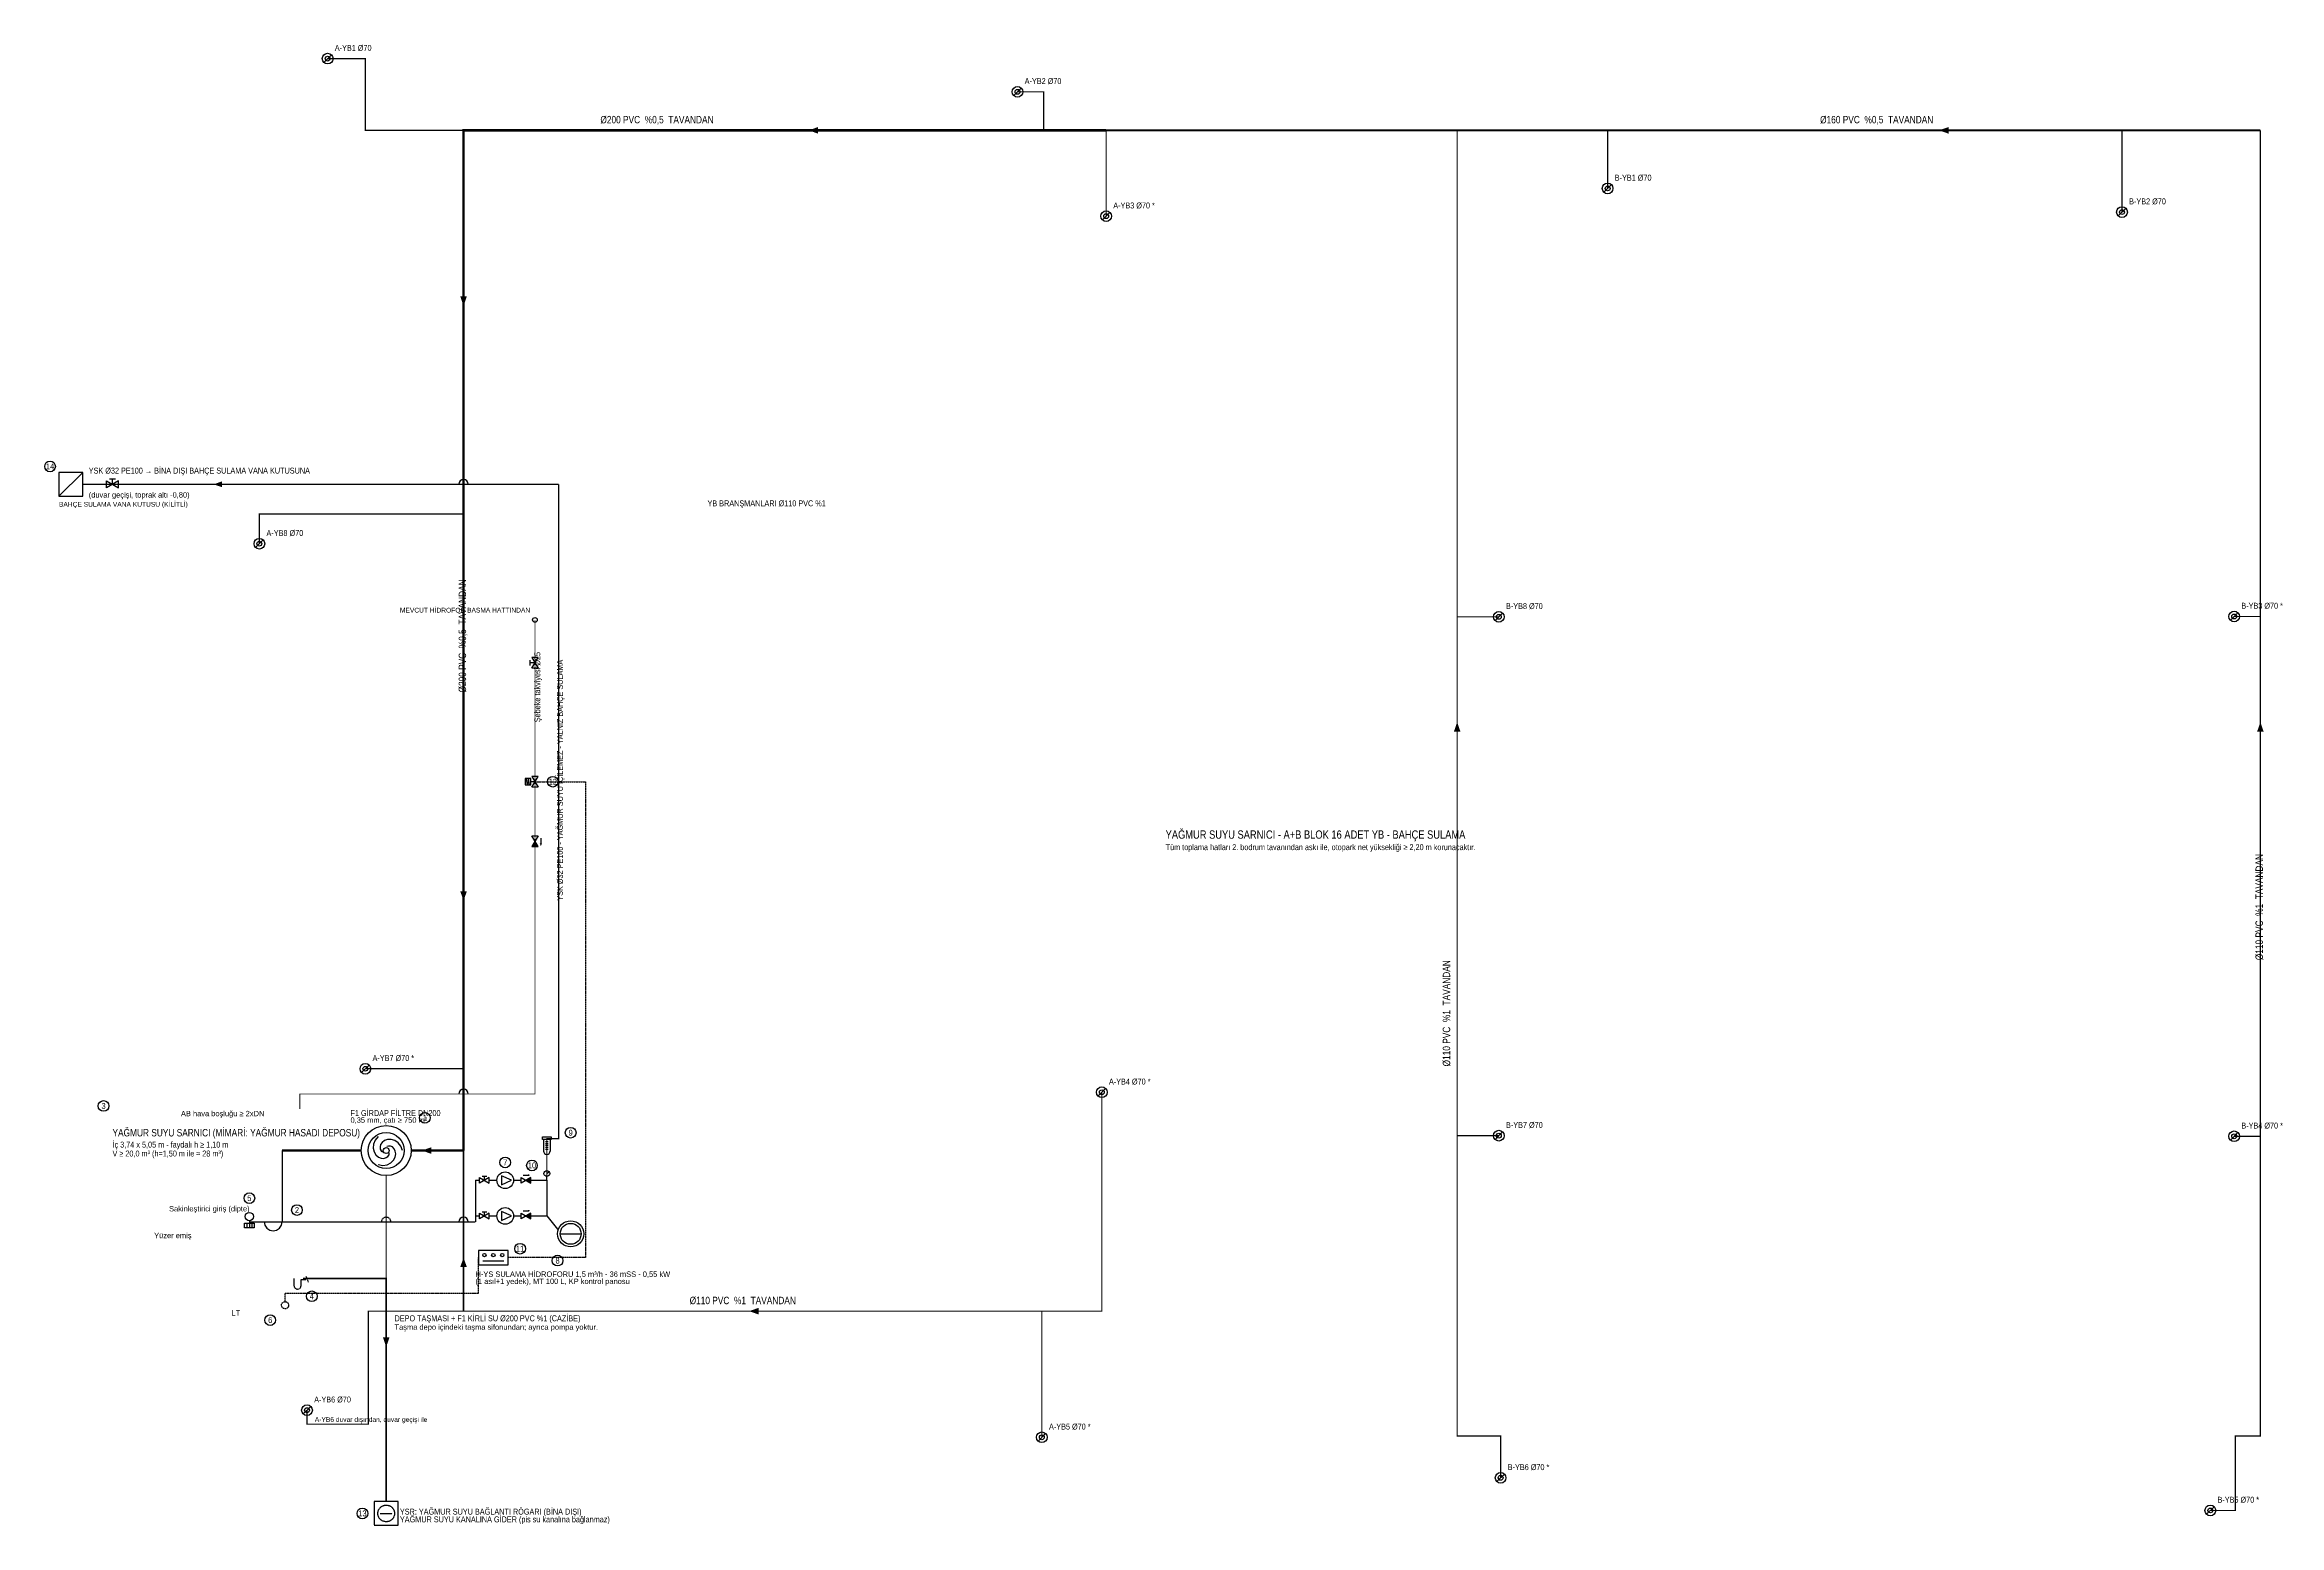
# Model space of a CAD drawing. Header units: centimetres. Extents: x 246100 to 307233, y -492177 to -487861.
# Drawn here: x 246716 to 250472, y -490350 to -487861 of the extents above; entities that cross this region are included whole.
import ezdxf
from ezdxf.enums import TextEntityAlignment as Align

# ---------------------------------------------------------------- set-up
doc = ezdxf.new("R2010")
doc.units = ezdxf.units.CM
doc.linetypes.add('DASHDOT', pattern=[3.556, 2.54, -0.508, 0, -0.508])
doc.linetypes.add('DASHED', pattern=[1.524, 1.27, -0.254])
for name, color, linetype in [('MTY-YAGMUR-BORUSU', 4, 'CONTINUOUS'), ('MTY-YAGMUR-BORUSU-CAP', 4, 'CONTINUOUS'), ('YS-CIHAZ', 2, 'CONTINUOUS'), ('YS-EKIPMAN-NO', 1, 'Continuous'), ('YS-ELEKTRIK', 30, 'DASHDOT'), ('YS-KULLANMA', 6, 'CONTINUOUS'), ('YS-TAKVIYE', 3, 'CONTINUOUS'), ('YS-TASMA', 94, 'DASHED'), ('YS-VANA', 1, 'CONTINUOUS')]:
    doc.layers.add(name, color=color, linetype=linetype)
doc.styles.add('ROTAS', font='arial.ttf')

msp = doc.modelspace()

# ---------------------------------------------------------------- linework, layer by layer
at = {"layer": 'MTY-YAGMUR-BORUSU'}
for p, q in [((247185.3, -487890.7), (247197.9, -487878.1)), ((248344.8, -487946.5), (248357.4, -487933.9)), ((249336.6, -488108.9), (249349.2, -488096.3)), ((250201.1, -488148.7), (250213.7, -488136.1)), ((248493.7, -488155.6), (248506.3, -488143)), ((247070.5, -488706.2), (247083.1, -488693.6)), ((249153.8, -488829.1), (249166.4, -488816.5)), ((250389.7, -488828.5), (250402.3, -488815.9)), ((247248.7, -489588.8), (247261.3, -489576.2)), ((248486.4, -489628.3), (248499, -489615.7)), ((249153.8, -489701.3), (249166.4, -489688.7)), ((250389.7, -489702.3), (250402.3, -489689.7)), ((247115, -489720), (247115, -489840)), ((247150.6, -490162.8), (247163.2, -490150.2)), ((248385.7, -490208.3), (248398.3, -490195.7)), ((249156.7, -490276.5), (249169.3, -490263.9)), ((250349.6, -490331.3), (250362.2, -490318.7))]:
    msp.add_line(p, q, dxfattribs=at)
for points, const_width in [([(247191.6, -487884.4), (247255, -487884.4), (247255, -488005), (247420, -488005)], 2), ([(248351.1, -487940.2), (248395, -487940.2), (248395, -488005)], 2), ([(248500, -488005), (247420, -488005), (247420, -489720)], 4), ([(250440, -488005), (248500, -488005)], 3), ([(248500, -488149.3), (248500, -488005)], 2), ([(249163, -490270.2), (249163, -490200), (249090, -490200), (249090, -488005)], 2), ([(249342.9, -488102.6), (249342.9, -488005)], 2), ([(250207.4, -488142.4), (250207.4, -488005)], 2), ([(250355.9, -490325), (250398, -490325), (250398, -490200), (250440, -490200), (250440, -488005)], 2), ([(247076.8, -488699.9), (247076.8, -488650), (247420, -488650)], 2), ([(249160.1, -488822.8), (249090, -488822.8)], 2), ([(250396, -488822.2), (250440, -488822.2)], 2), ([(247255, -489582.5), (247420, -489582.5)], 2), ([(248492.7, -489622), (248492.7, -489990), (247420, -489990)], 2), ([(247248, -489720), (247115, -489720)], 4), ([(247420, -489720), (247332, -489720)], 4), ([(247420, -489990), (247420, -489720)], 2.5), ([(249160.1, -489695), (249090, -489695)], 2), ([(250396, -489696), (250440, -489696)], 2), ([(247156.9, -490156.5), (247156.9, -490180), (247260, -490180), (247260, -489990), (247420, -489990)], 2), ([(248392, -490202), (248392, -489990)], 2)]:
    msp.add_lwpolyline(points, dxfattribs=dict(at, const_width=const_width))
msp.add_lwpolyline([(247085, -489840), (247086.1, -489845.7), (247089.4, -489850.6), (247094.3, -489853.9), (247100, -489855), (247105.7, -489853.9), (247110.6, -489850.6), (247113.9, -489845.7), (247115, -489840)], dxfattribs=at)
for centre, radius in [((247191.6, -487884.4), 9), ((247191.6, -487884.4), 4.05), ((248351.1, -487940.2), 9), ((248351.1, -487940.2), 4.05), ((249342.9, -488102.6), 9), ((249342.9, -488102.6), 4.05), ((248500, -488149.3), 9), ((250207.4, -488142.4), 9), ((250207.4, -488142.4), 4.05), ((248500, -488149.3), 4.05), ((247076.8, -488699.9), 9), ((247076.8, -488699.9), 4.05), ((249160.1, -488822.8), 9), ((250396, -488822.2), 9), ((249160.1, -488822.8), 4.05), ((250396, -488822.2), 4.05), ((247255, -489582.5), 9), ((247255, -489582.5), 4.05), ((248492.7, -489622), 9), ((248492.7, -489622), 4.05), ((249160.1, -489695), 9), ((249160.1, -489695), 4.05), ((250396, -489696), 9), ((250396, -489696), 4.05), ((247156.9, -490156.5), 9), ((247156.9, -490156.5), 4.05), ((248392, -490202), 9), ((248392, -490202), 4.05), ((249163, -490270.2), 9), ((249163, -490270.2), 4.05), ((250355.9, -490325), 9), ((250355.9, -490325), 4.05)]:
    msp.add_circle(centre, radius, dxfattribs=at)
for points in [[(248000, -488005), (248016, -487999.4), (248016, -488010.6)], [(249900, -488005), (249916, -487999.4), (249916, -488010.6)], [(247420, -488300), (247414.4, -488284), (247425.6, -488284)], [(249090, -489000), (249095.6, -489016), (249084.4, -489016)], [(250440, -489000), (250445.6, -489016), (250434.4, -489016)], [(247420, -489300), (247414.4, -489284), (247425.6, -489284)], [(247350, -489720), (247366, -489714.4), (247366, -489725.6)], [(247420, -489900), (247425.6, -489916), (247414.4, -489916)], [(247900, -489990), (247916, -489984.4), (247916, -489995.6)]]:
    msp.add_solid(points, dxfattribs=at)
at = {"layer": 'YS-CIHAZ'}
for p, q in [((247557.6, -489704.8), (247562.4, -489704.8)), ((247557.6, -489708), (247562.4, -489708)), ((247557.6, -489711.2), (247562.4, -489711.2)), ((247557.6, -489714.4), (247562.4, -489714.4)), ((247557.6, -489717.6), (247562.4, -489717.6)), ((247560, -489758.8), (247563.2, -489755.6)), ((247560, -489770), (247560, -489763.6)), ((247582.4, -489860), (247617.6, -489860)), ((247452.5, -489905.3), (247487.5, -489905.3))]:
    msp.add_line(p, q, dxfattribs=at)
for points in [[(247276.4, -489696.4), (247271.4, -489702.4), (247268.7, -489709.3), (247268.2, -489716.1), (247269.7, -489722.4), (247272.8, -489727.4), (247276.9, -489731), (247281.6, -489732.8), (247286.1, -489733.1), (247290, -489731.9), (247292.9, -489729.8), (247294.7, -489727.1), (247295.2, -489724.4)], [(247276.4, -489743.6), (247284.1, -489744.9), (247291.4, -489743.8), (247297.6, -489740.8), (247302.2, -489736.4), (247305.1, -489731.2), (247306, -489725.8), (247305.3, -489720.9), (247303.3, -489716.9), (247300.3, -489714), (247297, -489712.6), (247293.8, -489712.4), (247291.2, -489713.3)], [(247317.3, -489720), (247314.5, -489712.7), (247310, -489706.9), (247304.3, -489703), (247298.1, -489701.2), (247292.2, -489701.4), (247287, -489703.2), (247283.1, -489706.3), (247280.6, -489710.1), (247279.7, -489714), (247280, -489717.6), (247281.5, -489720.5), (247283.6, -489722.3)], [(247554.4, -489701.6), (247554.4, -489720.8)], [(247565.6, -489701.6), (247565.6, -489720.8)], [(247554.4, -489720.8), (247554.8, -489722.9), (247556, -489724.8), (247557.9, -489726), (247560, -489726.4), (247562.1, -489726), (247564, -489724.8), (247565.2, -489722.9), (247565.6, -489720.8)]]:
    msp.add_lwpolyline(points, dxfattribs=at)
for points in [[(247552.8, -489696.8), (247567.2, -489696.8), (247567.2, -489701.6), (247552.8, -489701.6)], [(247500.5, -489770), (247483.7, -489762.3), (247483.7, -489777.7)], [(247500.5, -489830), (247483.7, -489822.3), (247483.7, -489837.7)], [(247445, -489912), (247495, -489912), (247495, -489888), (247445, -489888)]]:
    msp.add_lwpolyline(points, close=True, dxfattribs=at)
for centre, radius in [((247290, -489720), 42), ((247290, -489720), 30.2), ((247290, -489720), 5.04), ((247490, -489770), 14), ((247560, -489758.8), 4.8), ((247490, -489830), 14), ((247600, -489860), 22), ((247600, -489860), 17.6), ((247455, -489895.7), 2.88), ((247470, -489895.7), 2.88), ((247485, -489895.7), 2.88)]:
    msp.add_circle(centre, radius, dxfattribs=at)
at = {"layer": 'YS-EKIPMAN-NO'}
for centre in [(246725, -488570), (247570, -489100), (246815, -489645), (247355, -489665), (247600, -489690), (247490, -489740), (247535, -489745), (247060, -489800), (247140, -489820), (247515, -489885), (247578, -489905), (247165, -489965), (247095, -490005), (247250, -490330)]:
    msp.add_circle(centre, 9, dxfattribs=at)
at = {"layer": 'YS-ELEKTRIK'}
for points in [[(247540, -489100), (247625, -489100), (247625, -489900), (247495, -489900)], [(247120, -489974), (247120, -489960), (247445, -489960), (247445, -489900)]]:
    msp.add_lwpolyline(points, dxfattribs=at)
msp.add_circle((247120, -489980), 6, dxfattribs=at)
at = {"layer": 'YS-KULLANMA'}
for p, q in [((246740, -488620), (246780, -488580)), ((247440, -489770), (247440, -489840)), ((247560, -489770), (247560, -489830)), ((247560, -489830), (247578, -489852)), ((247056, -489842), (247056, -489850)), ((247060, -489838), (247060, -489842)), ((247060, -489842), (247060, -489850)), ((247064, -489842), (247064, -489850))]:
    msp.add_line(p, q, dxfattribs=at)
for points in [[(246740, -488620), (246780, -488620), (246780, -488580), (246740, -488580)], [(247052, -489842), (247068, -489842), (247068, -489850), (247052, -489850)]]:
    msp.add_lwpolyline(points, close=True, dxfattribs=at)
for points in [[(247428, -488600), (247427.4, -488596.9), (247425.7, -488594.3), (247423.1, -488592.6), (247420, -488592), (247416.9, -488592.6), (247414.3, -488594.3), (247412.6, -488596.9), (247412, -488600)], [(247440, -489770), (247447, -489770)], [(247463, -489770), (247476, -489770)], [(247504, -489770), (247517, -489770)], [(247533, -489770), (247560, -489770)], [(247440, -489830), (247447, -489830)], [(247463, -489830), (247476, -489830)], [(247504, -489830), (247517, -489830)], [(247533, -489830), (247560, -489830)], [(247428, -489840), (247427.4, -489836.9), (247425.7, -489834.3), (247423.1, -489832.6), (247420, -489832), (247416.9, -489832.6), (247414.3, -489834.3), (247412.6, -489836.9), (247412, -489840)]]:
    msp.add_lwpolyline(points, dxfattribs=at)
at = {"layer": 'YS-KULLANMA', "const_width": 2}
for points in [[(247580, -488600), (246780, -488600)], [(247560, -489770), (247560, -489700), (247580, -489700), (247580, -488600)], [(247060, -489840), (247440, -489840)]]:
    msp.add_lwpolyline(points, dxfattribs=at)
at = {"layer": 'YS-KULLANMA'}
msp.add_circle((247060, -489831), 7, dxfattribs=at)
msp.add_solid([(247000, -488600), (247014, -488595.1), (247014, -488604.9)], dxfattribs=at)
at = {"layer": 'YS-TAKVIYE', "const_width": 1.5}
msp.add_lwpolyline([(247540, -488828), (247540, -489625), (247145, -489625), (247145, -489650)], dxfattribs=at)
at = {"layer": 'YS-TAKVIYE'}
msp.add_lwpolyline([(247428, -489625), (247427.4, -489621.9), (247425.7, -489619.3), (247423.1, -489617.6), (247420, -489617), (247416.9, -489617.6), (247414.3, -489619.3), (247412.6, -489621.9), (247412, -489625)], dxfattribs=at)
msp.add_circle((247540, -488828), 4, dxfattribs=at)
at = {"layer": 'YS-TASMA'}
for p, q in [((247147, -489937), (247155, -489937)), ((247155, -489931), (247159, -489941)), ((247280, -490330), (247300, -490330))]:
    msp.add_line(p, q, dxfattribs=at)
for points, const_width in [([(247290, -489762), (247290, -489935)], 2), ([(247150, -489935), (247290, -489935), (247290, -490310)], 3)]:
    msp.add_lwpolyline(points, dxfattribs=dict(at, const_width=const_width))
for points in [[(247298, -489840), (247297.4, -489836.9), (247295.7, -489834.3), (247293.1, -489832.6), (247290, -489832), (247286.9, -489832.6), (247284.3, -489834.3), (247282.6, -489836.9), (247282, -489840)], [(247135, -489935), (247135, -489947)], [(247147, -489947), (247147, -489937)], [(247135, -489947), (247135.5, -489949.3), (247136.8, -489951.2), (247138.7, -489952.5), (247141, -489953), (247143.3, -489952.5), (247145.2, -489951.2), (247146.5, -489949.3), (247147, -489947)]]:
    msp.add_lwpolyline(points, dxfattribs=at)
msp.add_lwpolyline([(247270, -490350), (247310, -490350), (247310, -490310), (247270, -490310)], close=True, dxfattribs=at)
msp.add_circle((247290, -490330), 14, dxfattribs=at)
msp.add_solid([(247290, -490050), (247284.4, -490034), (247295.6, -490034)], dxfattribs=at)
at = {"layer": 'YS-VANA'}
for p, q in [((246825, -488591), (246835, -488591)), ((246830, -488600), (246830, -488591)), ((247531.9, -488904.5), (247531.9, -488895.5)), ((247540, -488900), (247531.9, -488900)), ((247540, -489100), (247532.8, -489100)), ((247549.9, -489194.6), (247549.9, -489205.4)), ((247451, -489762.8), (247459, -489762.8)), ((247455, -489770), (247455, -489762.8)), ((247520.2, -489761.2), (247529.8, -489761.2)), ((247451, -489822.8), (247459, -489822.8)), ((247455, -489830), (247455, -489822.8)), ((247520.2, -489821.2), (247529.8, -489821.2))]:
    msp.add_line(p, q, dxfattribs=at)
for points in [[(246820, -488594), (246840, -488606), (246840, -488594), (246820, -488606)], [(247534.6, -488909), (247545.4, -488891), (247534.6, -488891), (247545.4, -488909)], [(247532.8, -489105.4), (247532.8, -489094.6), (247523.8, -489094.6), (247523.8, -489105.4)], [(247534.6, -489109), (247545.4, -489091), (247534.6, -489091), (247545.4, -489109)], [(247545.4, -489191), (247534.6, -489209), (247545.4, -489209), (247534.6, -489191)], [(247447, -489765.2), (247463, -489774.8), (247463, -489765.2), (247447, -489774.8)], [(247517, -489765.2), (247533, -489774.8), (247533, -489765.2), (247517, -489774.8)], [(247447, -489825.2), (247463, -489834.8), (247463, -489825.2), (247447, -489834.8)], [(247517, -489825.2), (247533, -489834.8), (247533, -489825.2), (247517, -489834.8)]]:
    msp.add_lwpolyline(points, close=True, dxfattribs=at)
msp.add_lwpolyline([(247531, -489105.4), (247529.2, -489094.6), (247527.4, -489105.4), (247525.6, -489094.6)], dxfattribs=at)
for points in [[(247545.4, -489209), (247534.6, -489209), (247540, -489200)], [(247549.9, -489208.1), (247551.7, -489203.6), (247548.1, -489203.6)], [(247533, -489765.2), (247533, -489774.8), (247525, -489770)], [(247532.2, -489761.2), (247528.2, -489759.6), (247528.2, -489762.8)], [(247533, -489825.2), (247533, -489834.8), (247525, -489830)], [(247532.2, -489821.2), (247528.2, -489819.6), (247528.2, -489822.8)]]:
    msp.add_solid(points, dxfattribs=at)

# ---------------------------------------------------------------- texts
at = {"layer": 'MTY-YAGMUR-BORUSU', "style": 'ROTAS', "width": 0.8}
for s, height, p in [('A-YB1 %%C70', 10, (247203.6, -487874.4)), ('A-YB2 %%C70', 10, (248363.1, -487930.2)), ('B-YB1 %%C70', 10, (249354.9, -488092.6)), ('A-YB3 %%C70 *', 10, (248512, -488139.3)), ('B-YB2 %%C70', 10, (250219.4, -488132.4)), ('A-YB8 %%C70', 10, (247088.8, -488689.9)), ('B-YB8 %%C70', 10, (249172.1, -488812.8)), ('B-YB3 %%C70 *', 10, (250408, -488812.2)), ('YAĞMUR SUYU SARNICI - A+B BLOK 16 ADET YB - BAHÇE SULAMA', 14, (248600, -489200)), ('Tüm toplama hatları 2. bodrum tavanından askı ile, otopark net yüksekliği ≥ 2,20 m korunacaktır.', 10, (248600, -489218)), ('A-YB7 %%C70 *', 10, (247267, -489572.5)), ('A-YB4 %%C70 *', 10, (248504.7, -489612)), ('YAĞMUR SUYU SARNICI (MİMARİ: YAĞMUR HASADI DEPOSU)', 12.5, (246830, -489700)), ('B-YB7 %%C70', 10, (249172.1, -489685)), ('B-YB4 %%C70 *', 10, (250408, -489686)), ('İç 3,74 x 5,05 m - faydalı h ≥ 1,10 m', 10, (246830, -489718)), ('V ≥ 20,0 m³ (h=1,50 m ile ≈ 28 m³)', 10, (246830, -489733)), ('Sakinleştirici giriş (dipte)', 9, (246925, -489825)), ('A-YB6 %%C70', 10, (247168.9, -490146.5)), ('A-YB6 duvar dışından, duvar geçişi ile', 8, (247170, -490178.5)), ('A-YB5 %%C70 *', 10, (248404, -490192)), ('B-YB6 %%C70 *', 10, (249175, -490260.2)), ('B-YB5 %%C70 *', 10, (250367.9, -490315))]:
    msp.add_text(s, height=height, dxfattribs=at).set_placement(p, align=Align.BOTTOM_LEFT)
at = {"layer": 'MTY-YAGMUR-BORUSU-CAP', "style": 'ROTAS', "width": 0.8}
for s, height, p in [('%%C200 PVC  %0,5  TAVANDAN', 12.5, (247650, -487997)), ('%%C160 PVC  %0,5  TAVANDAN', 12.5, (249700, -487997)), ('YB BRANŞMANLARI %%C110 PVC %1', 10, (247830, -488640)), ('%%C110 PVC  %1  TAVANDAN', 12.5, (247800, -489982))]:
    msp.add_text(s, height=height, dxfattribs=at).set_placement(p, align=Align.BOTTOM_LEFT)
for s, p in [('%%C200 PVC  %0,5  TAVANDAN', (247428, -488950)), ('%%C110 PVC  %1  TAVANDAN', (250448, -489400))]:
    msp.add_text(s, height=12.5, rotation=90, dxfattribs=at).set_placement(p, align=Align.BOTTOM_LEFT)
msp.add_text('%%C110 PVC  %1  TAVANDAN', height=12.5, rotation=90, dxfattribs=at).set_placement((249082, -489400), align=Align.BOTTOM_RIGHT)
at = {"layer": 'YS-CIHAZ', "style": 'ROTAS', "width": 0.8}
for s, height, p in [('0,35 mm, çatı ≥ 750 m²', 9, (247230, -489676)), ('F1 GİRDAP FİLTRE DN200', 10, (247230, -489665)), ('(1 asıl+1 yedek), MT 100 L, KP kontrol panosu', 9, (247440, -489947)), ('H-YS SULAMA HİDROFORU 1,5 m³/h - 36 mSS - 0,55 kW', 9, (247440, -489935))]:
    msp.add_text(s, height=height, dxfattribs=at).set_placement(p, align=Align.BOTTOM_LEFT)
at = {"layer": 'YS-EKIPMAN-NO', "style": 'ROTAS', "width": 0.8}
for s, p in [('14', (246725, -488570)), ('12', (247570, -489100)), ('3', (246815, -489645)), ('1', (247355, -489665)), ('9', (247600, -489690)), ('7', (247490, -489740)), ('10', (247535, -489745)), ('5', (247060, -489800)), ('2', (247140, -489820)), ('11', (247515, -489885)), ('8', (247578, -489905)), ('4', (247165, -489965)), ('6', (247095, -490005)), ('13', (247250, -490330))]:
    msp.add_text(s, height=9.9, dxfattribs=at).set_placement(p, align=Align.MIDDLE_CENTER)
at = {"layer": 'YS-ELEKTRIK', "style": 'ROTAS', "width": 0.8}
msp.add_text('LT', height=9, dxfattribs=at).set_placement((247030, -490000), align=Align.BOTTOM_LEFT)
at = {"layer": 'YS-KULLANMA', "style": 'ROTAS', "width": 0.8}
for s, height, p in [('YSK %%C32 PE100 → BİNA DIŞI BAHÇE SULAMA VANA KUTUSUNA', 10, (246790, -488585)), ('BAHÇE SULAMA VANA KUTUSU (KİLİTLİ)', 8, (246740, -488640)), ('(duvar geçişi, toprak altı -0,80)', 9, (246790, -488625)), ('Yüzer emiş', 9, (246900, -489870))]:
    msp.add_text(s, height=height, dxfattribs=at).set_placement(p, align=Align.BOTTOM_LEFT)
msp.add_text('YSK %%C32 PE100 - YAĞMUR SUYU İÇİLEMEZ - YALNIZ BAHÇE SULAMA', height=10, rotation=90, dxfattribs=at).set_placement((247590, -489300), align=Align.BOTTOM_LEFT)
at = {"layer": 'YS-TAKVIYE', "style": 'ROTAS', "width": 0.8}
msp.add_text('MEVCUT HİDROFOR BASMA HATTINDAN', height=8, dxfattribs=at).set_placement((247532, -488818), align=Align.BOTTOM_RIGHT)
msp.add_text('Şebeke takviyesi %%C25', height=10, rotation=90, dxfattribs=at).set_placement((247552, -489000), align=Align.BOTTOM_LEFT)
msp.add_text('AB hava boşluğu ≥ 2xDN', height=9, dxfattribs=at).set_placement((246945, -489665), align=Align.BOTTOM_LEFT)
at = {"layer": 'YS-TASMA', "style": 'ROTAS', "width": 0.8}
for s, height, p in [('Taşma depo içindeki taşma sifonundan; ayrıca pompa yoktur.', 9, (247304, -490024)), ('DEPO TAŞMASI + F1 KİRLİ SU %%C200 PVC %1 (CAZİBE)', 10, (247304, -490010)), ('YSR: YAĞMUR SUYU BAĞLANTI RÖGARI (BİNA DIŞI)', 10, (247313, -490335)), ('YAĞMUR SUYU KANALINA GİDER (pis su kanalına bağlanmaz)', 10, (247313, -490348))]:
    msp.add_text(s, height=height, dxfattribs=at).set_placement(p, align=Align.BOTTOM_LEFT)

doc.saveas('drawing.dxf')
